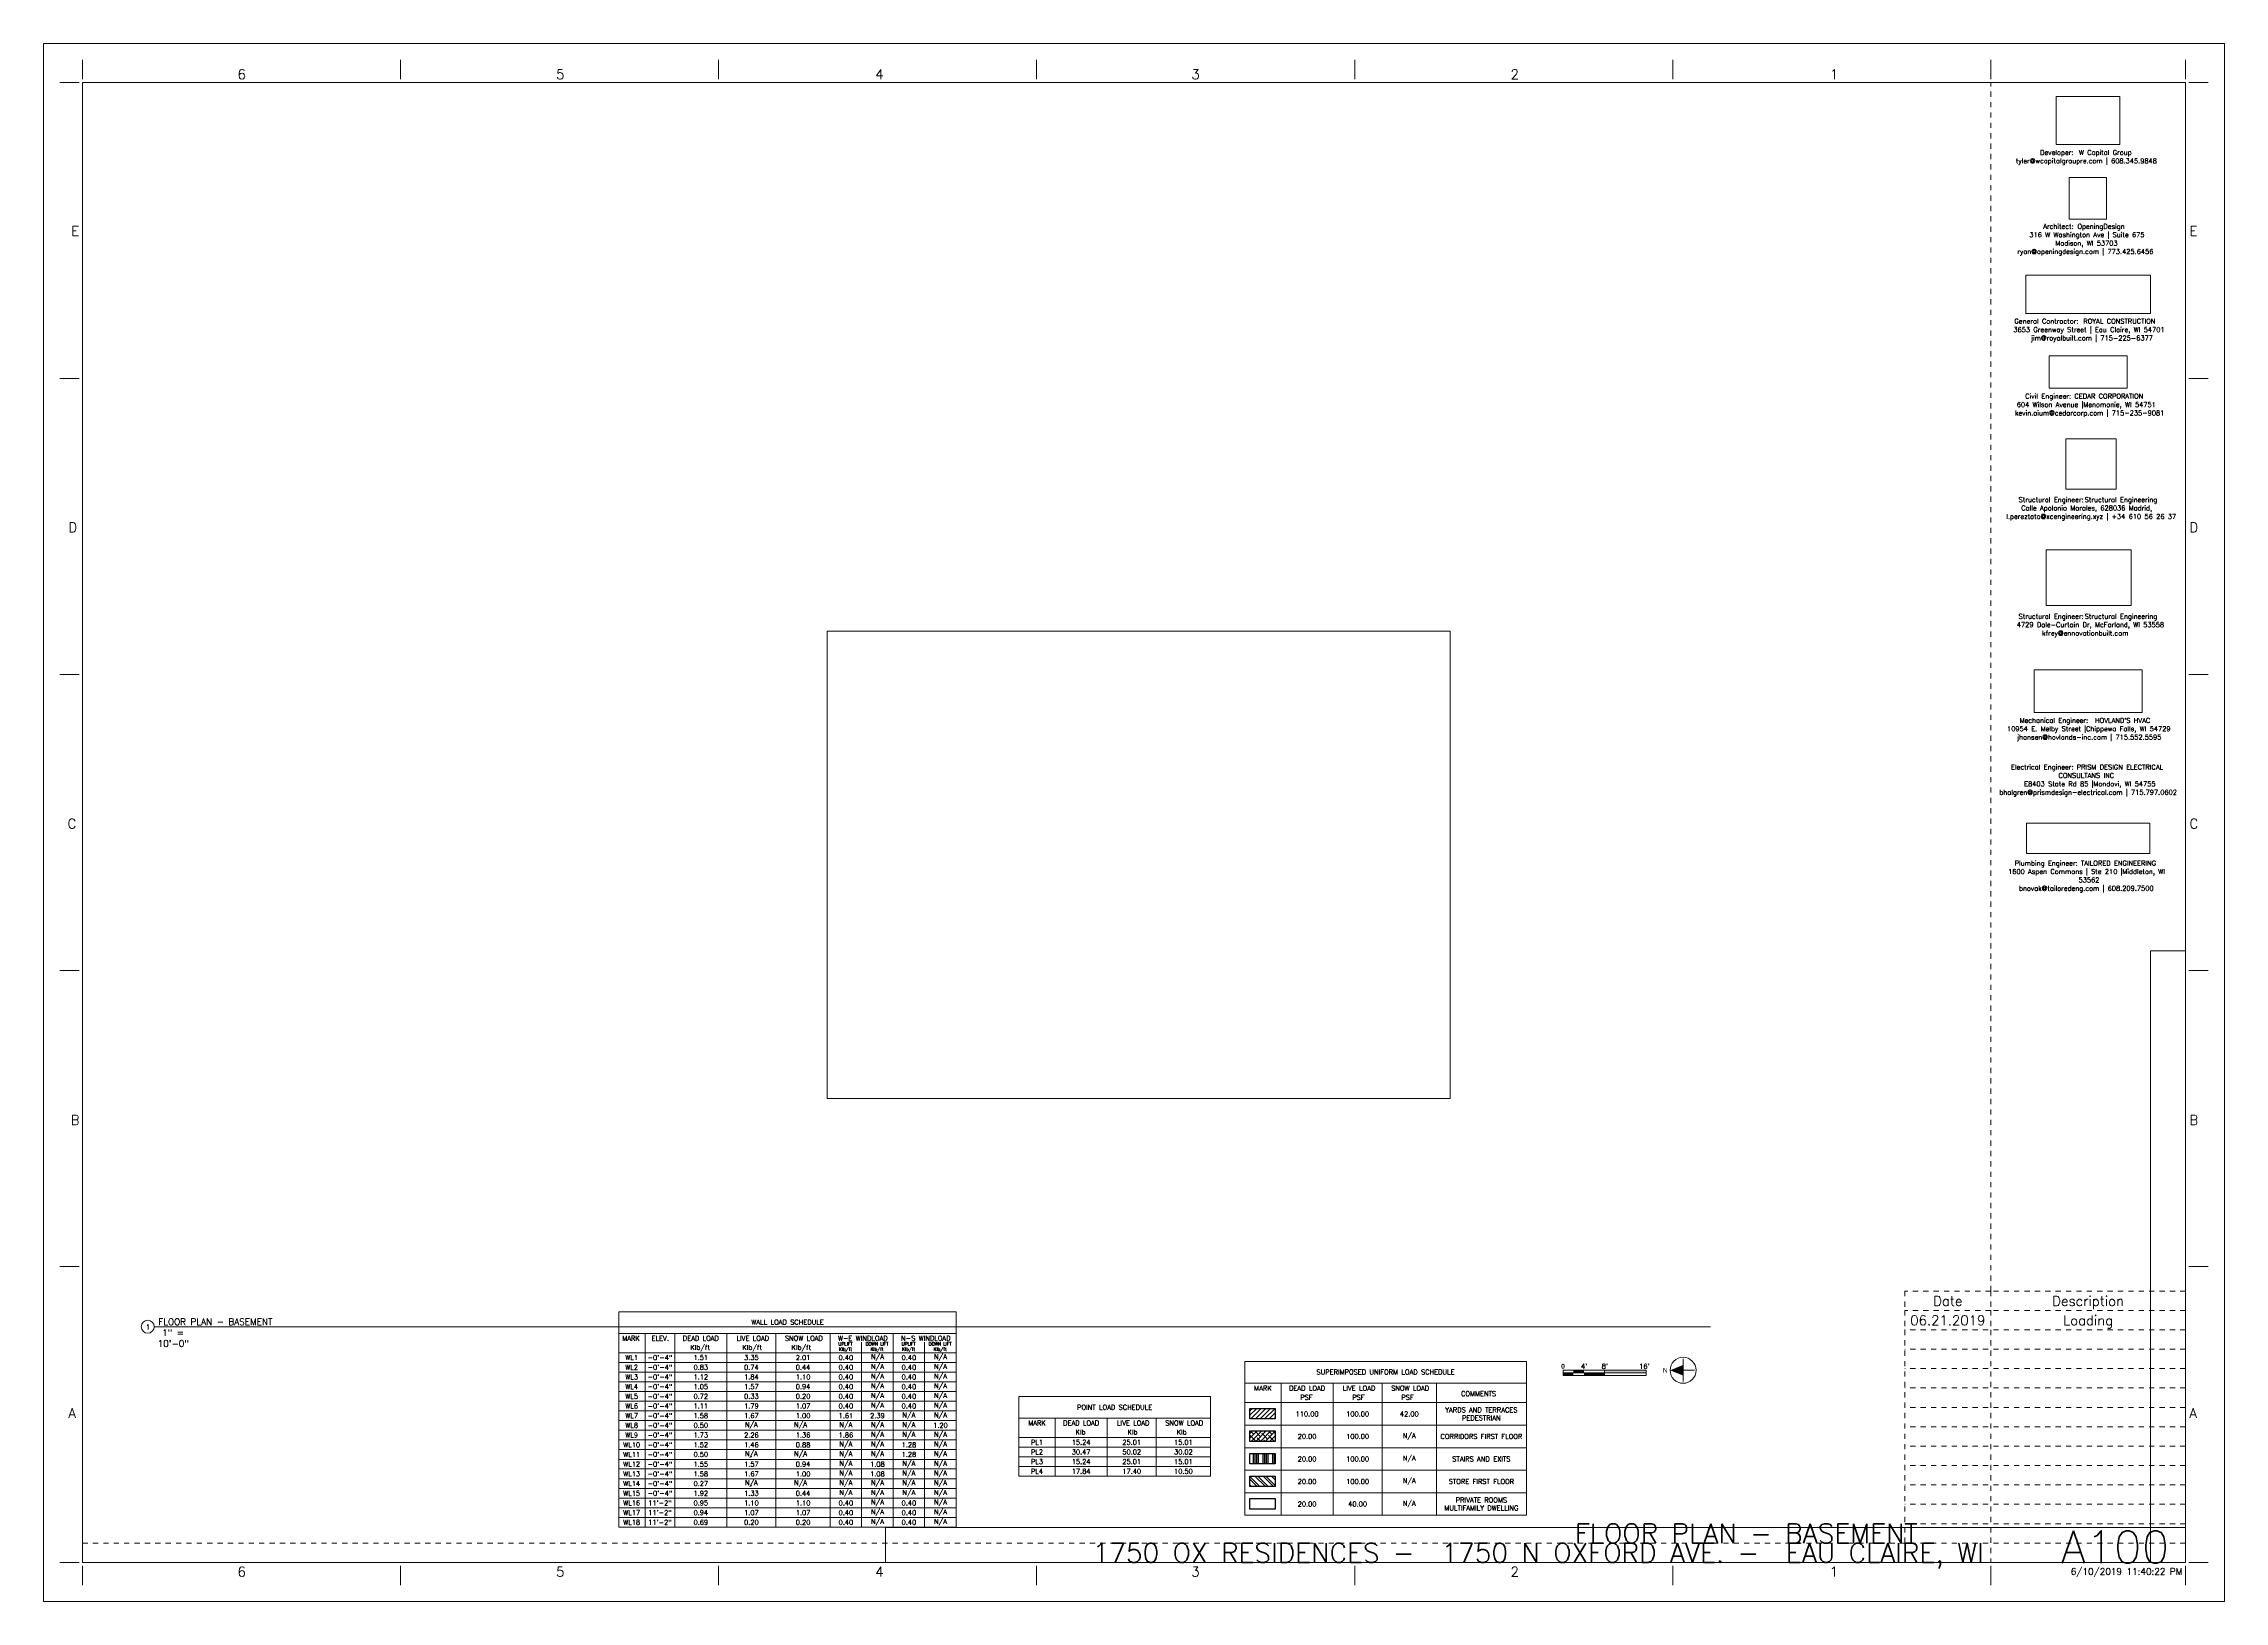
# Paper-space layout 'Layout1' of a CAD drawing. Header units: inches. Extents: x 0 to 42, y 0 to 30.
import ezdxf

# ---------------------------------------------------------------- set-up
doc = ezdxf.new("R2010")
doc.units = ezdxf.units.IN
doc.header["$MEASUREMENT"] = 0
doc.linetypes.add('Dot 1_32_', pattern=[0.03125, 0, -0.03125])
for name, color, linetype, lineweight in [('A-ANNO-NOTE', 131, 'Continuous', 9), ('A-DETL', 90, 'Continuous', 9), ('G-ANNO-SCHD', 231, 'Continuous', 9), ('G-ANNO-TTLB', 6, 'Continuous', 9), ('G-ANNO-TTLB-MEDM', 33, 'Continuous', 20)]:
    doc.layers.add(name, color=color, linetype=linetype, lineweight=lineweight)
doc.layers.add('G-ANNO-NPLT', color=191, linetype='Continuous', plot=False)
doc.layers.add('LOAD_HATCH', color=8, linetype='Continuous')
doc.styles.add('Arial_1', font='arial.ttf', dxfattribs={"height": 0.09375})
doc.styles.add('Century Gothic_1', font='simplex.shx', dxfattribs={"height": 0.1875})
doc.styles.add('Century Gothic_2', font='simplex.shx', dxfattribs={"height": 0.09375})
doc.styles.add('Century Gothic_3', font='simplex.shx', dxfattribs={"height": 0.125})
doc.styles.add('Century Gothic_4', font='simplex.shx', dxfattribs={"height": 0.625})
doc.styles.add('Century Gothic_5', font='simplex.shx', dxfattribs={"height": 0.375})
doc.styles.add('Century Gothic_B_1', font='simplex.shx', dxfattribs={"height": 0.09375})
picture_1 = doc.add_image_def('image1.jpg', size_in_pixel=(785, 514))
picture_2 = doc.add_image_def('image2.png', size_in_pixel=(300, 300))
picture_3 = doc.add_image_def('image3.jpg', size_in_pixel=(336, 83))
picture_4 = doc.add_image_def('image4.jpg', size_in_pixel=(278, 110))
picture_5 = doc.add_image_def('image5.jpg', size_in_pixel=(302, 126))
picture_6 = doc.add_image_def('image6.jpg', size_in_pixel=(261, 80))
picture_7 = doc.add_image_def('image7.jpg', size_in_pixel=(344, 261))
picture_8 = doc.add_image_def('image8.jpg', size_in_pixel=(547, 610))
picture_9 = doc.add_image_def('image9.jpg', size_in_pixel=(95, 1663))
picture_10 = doc.add_image_def('image10.jpg', size_in_pixel=(3536, 95))

# ---------------------------------------------------------------- blocks, each defined once
blk = doc.blocks.new('OD Title Block - 30x42 - CDs - one-598439-FLOOR PLAN - BASEMENT')
at = {"layer": 'G-ANNO-TTLB'}
for p, q in [((-0.01, 30.014), (41.99, 30.014)), ((-0.01, 0.014), (-0.01, 30.014)), ((41.99, 0.014), (41.99, 30.014)), ((-0.01, 0.014), (41.99, 0.014))]:
    blk.add_line(p, q, dxfattribs=at)
at = {"layer": 'G-ANNO-TTLB', "linetype": 'Dot 1_32_', "lineweight": 13}
for p, q in [((37.49, 5.989), (37.49, 29.264)), ((0.74, 1.137), (35.905, 1.137))]:
    blk.add_line(p, q, dxfattribs=at)
at = {"layer": 'G-ANNO-TTLB-MEDM'}
for p, q in [((0.74, 29.326), (0.74, 29.701)), ((6.865, 29.326), (6.865, 29.701)), ((12.99, 29.326), (12.99, 29.701)), ((19.115, 29.326), (19.115, 29.701)), ((25.24, 29.326), (25.24, 29.701)), ((31.365, 29.326), (31.365, 29.701)), ((37.49, 29.326), (37.49, 29.701)), ((41.24, 29.326), (41.24, 29.701)), ((0.677, 29.264), (0.302, 29.264)), ((0.74, 29.264), (41.24, 29.264)), ((0.74, 29.264), (0.74, 0.764)), ((41.24, 29.264), (41.24, 0.764)), ((41.302, 29.264), (41.677, 29.264)), ((0.677, 23.564), (0.302, 23.564)), ((41.302, 23.564), (41.677, 23.564)), ((0.677, 17.864), (0.302, 17.864)), ((41.302, 17.864), (41.677, 17.864)), ((0.677, 12.164), (0.302, 12.164)), ((41.302, 12.164), (41.677, 12.164)), ((0.677, 6.464), (0.302, 6.464)), ((41.302, 6.464), (41.677, 6.464)), ((0.677, 0.764), (0.302, 0.764)), ((0.74, 0.764), (41.24, 0.764)), ((0.74, 0.701), (0.74, 0.326)), ((6.865, 0.701), (6.865, 0.326)), ((12.99, 0.701), (12.99, 0.326)), ((19.115, 0.701), (19.115, 0.326)), ((25.24, 0.701), (25.24, 0.326)), ((31.365, 0.701), (31.365, 0.326)), ((37.49, 0.701), (37.49, 0.326)), ((41.24, 0.701), (41.24, 0.326)), ((41.302, 0.764), (41.677, 0.764))]:
    blk.add_line(p, q, dxfattribs=at)
at = {"layer": 'G-ANNO-TTLB', "attachment_point": 1}
for s, insert, char_height, width, style in [('6', (3.725, 29.517), 0.188, 0.17675, 'Century Gothic_1'), ('5', (9.858, 29.517), 0.188, 0.17675, 'Century Gothic_1'), ('4', (16.007, 29.517), 0.188, 0.17675, 'Century Gothic_1'), ('3', (22.094, 29.517), 0.188, 0.17675, 'Century Gothic_1'), ('2', (28.242, 29.517), 0.188, 0.17675, 'Century Gothic_1'), ('1', (34.391, 29.517), 0.188, 0.17675, 'Century Gothic_1'), ('tyler@wcapitalgroupre.com | 608.345.9848', (37.974, 27.802), 0.09375, 3.36141, 'Century Gothic_2'), ('Developer: ', (38.44, 27.964), 0.09375, 0.90584, 'Century Gothic_B_1'), ('W Capital Group', (39.188, 27.964), 0.09375, 1.32878, 'Century Gothic_2'), ('E', (0.523, 26.497), 0.188, 0.17044, 'Century Gothic_1'), ('Architect: ', (38.499, 26.54), 0.09375, 0.80169, 'Century Gothic_B_1'), ('OpeningDesign', (39.16, 26.54), 0.09375, 1.212, 'Century Gothic_2'), ('E', (41.317, 26.497), 0.188, 0.17044, 'Century Gothic_1'), ('ryan@openingdesign.com | 773.425.6456', (38.002, 26.056), 0.09375, 3.21937, 'Century Gothic_2'), ('316 W Washington Ave | Suite 675', (38.233, 26.379), 0.09375, 2.65756, 'Century Gothic_2'), ('Madison, WI 53703', (38.733, 26.217), 0.09375, 1.44556, 'Century Gothic_2'), ('3653 Greenway Street | Eau Claire, WI 54701', (37.925, 24.552), 0.09375, 3.4845, 'Century Gothic_2'), ('General Contractor: ', (37.946, 24.714), 0.09375, 1.60969, 'Century Gothic_B_1'), ('jim@royalbuilt.com | 715-225-6377', (38.263, 24.391), 0.09375, 2.66387, 'Century Gothic_2'), ('ROYAL CONSTRUCTION', (39.274, 24.714), 0.09375, 1.82116, 'Century Gothic_2'), ('604 Wilson Avenue |Menomonie, WI 54751', (37.99, 23.109), 0.09375, 3.32669, 'Century Gothic_2'), ('Civil Engineer: ', (38.154, 23.271), 0.09375, 1.14888, 'Century Gothic_B_1'), ('CEDAR CORPORATION', (39.102, 23.271), 0.09375, 1.78012, 'Century Gothic_2'), ('kevin.oium@cedarcorp.com | 715-235-9081', (37.956, 22.948), 0.09375, 3.40559, 'Century Gothic_2'), ('Structural Engineer: ', (38.026, 21.277), 0.09375, 1.54341, 'Century Gothic_B_1'), ('Calle Apolonio Morales, 628036 Madrid, ', (38.078, 21.116), 0.09375, 3.15309, 'Century Gothic_2'), ('Structural Engineering', (39.3, 21.277), 0.09375, 1.69175, 'Century Gothic_2'), ('D', (0.468, 20.791), 0.188, 0.23672, 'Century Gothic_1'), ('l.pereztato@xcengineering.xyz | +34 610 56 26 37', (37.787, 20.954), 0.09375, 3.81591, 'Century Gothic_2'), ('D', (41.317, 20.791), 0.188, 0.23672, 'Century Gothic_1'), ('Structural Engineer: ', (38.026, 19.03), 0.09375, 1.54341, 'Century Gothic_B_1'), ('Structural Engineering', (39.3, 19.03), 0.09375, 1.69175, 'Century Gothic_2'), ('4729 Dale-Curtain Dr, McFarland, WI 53558', (37.992, 18.869), 0.09375, 3.32037, 'Century Gothic_2'), ('kfrey@ennovationbuilt.com', (38.479, 18.707), 0.09375, 2.13994, 'Century Gothic_2'), ('10954 E. Melby Street |Chippewa Falls, WI 54729', (37.803, 16.865), 0.09375, 3.77487, 'Century Gothic_2'), ('Mechanical Engineer: ', (38.045, 17.026), 0.09375, 1.76119, 'Century Gothic_B_1'), ("HOVLAND'S HVAC", (39.498, 17.026), 0.09375, 1.42663, 'Century Gothic_2'), ('jhansen@hovlands-inc.com | 715.552.5595', (37.996, 16.704), 0.09375, 3.31091, 'Century Gothic_2'), ('Electrical Engineer: ', (37.88, 16.127), 0.09375, 1.53394, 'Century Gothic_B_1'), ('CONSULTANS INC', (38.794, 15.965), 0.09375, 1.37613, 'Century Gothic_2'), ('PRISM DESIGN ELECTRICAL ', (39.146, 16.127), 0.09375, 2.09891, 'Century Gothic_2'), ('bhalgren@prismdesign-electrical.com | 715.797.0602', (37.656, 15.642), 0.09375, 4.13469, 'Century Gothic_2'), ('E8403 State Rd 85 |Mondovi, WI 54755', (38.133, 15.804), 0.09375, 2.9795, 'Century Gothic_2'), ('C', (0.45, 15.084), 0.188, 0.25881, 'Century Gothic_1'), ('C', (41.317, 15.084), 0.188, 0.25881, 'Century Gothic_1'), ('Plumbing Engineer: ', (37.951, 14.277), 0.09375, 1.54656, 'Century Gothic_B_1'), ('1600 Aspen Commons | Ste 210 |Middleton, WI ', (37.823, 14.116), 0.09375, 3.77172, 'Century Gothic_2'), ('53562', (39.18, 13.954), 0.0937, 0.44188, 'Century Gothic_2'), ('TAILORED ENGINEERING', (39.227, 14.277), 0.09375, 1.87166, 'Century Gothic_2'), ('bnovak@tailoredeng.com | 608.209.7500', (38.034, 13.793), 0.09375, 3.21622, 'Century Gothic_2'), ('B', (0.512, 9.378), 0.188, 0.18306, 'Century Gothic_1'), ('B', (41.317, 9.378), 0.188, 0.18306, 'Century Gothic_1'), ('A', (0.468, 3.734), 0.188, 0.23672, 'Century Gothic_1'), ('A', (41.317, 3.734), 0.188, 0.23672, 'Century Gothic_1'), ('6', (3.724, 0.679), 0.188, 0.17675, 'Century Gothic_1'), ('5', (9.858, 0.679), 0.188, 0.17675, 'Century Gothic_1'), ('4', (16.007, 0.679), 0.188, 0.17675, 'Century Gothic_1'), ('3', (22.093, 0.679), 0.188, 0.17675, 'Century Gothic_1'), ('2', (28.242, 0.679), 0.188, 0.17675, 'Century Gothic_1'), ('1', (34.39, 0.679), 0.188, 0.17675, 'Century Gothic_1')]:
    blk.add_mtext(s, dxfattribs=dict(at, insert=insert, char_height=char_height, width=width, style=style))
at = {"layer": 'G-ANNO-TTLB'}
image = blk.add_image(picture_7, insert=(38.752, 28.068), size_in_units=(1.226, 0.93), dxfattribs=at)
image.dxf.flags = 7
image = blk.add_image(picture_8, insert=(38.999, 26.632), size_in_units=(0.719, 0.802), rotation=0, dxfattribs=at)
image.dxf.flags = 7
image = blk.add_image(picture_6, insert=(38.163, 24.818), size_in_units=(2.404, 0.737), dxfattribs=at)
image.dxf.flags = 7
image = blk.add_image(picture_5, insert=(38.612, 23.375), size_in_units=(1.506, 0.628), dxfattribs=at)
image.dxf.flags = 7
image = blk.add_image(picture_2, insert=(38.938, 21.431), size_in_units=(0.97, 0.97), dxfattribs=at)
image.dxf.flags = 7
image = blk.add_image(picture_1, insert=(38.558, 19.194), size_in_units=(1.638, 1.072), dxfattribs=at)
image.dxf.flags = 7
image = blk.add_image(picture_4, insert=(38.326, 17.131), size_in_units=(2.077, 0.822), dxfattribs=at)
image.dxf.flags = 7
image = blk.add_image(picture_3, insert=(38.179, 14.417), size_in_units=(2.372, 0.586), dxfattribs=at)
image.dxf.flags = 7
image = blk.add_image(picture_9, insert=(40.567, 0.764), size_in_units=(0.673, 11.775), dxfattribs=at)
image.dxf.flags = 7
image = blk.add_image(picture_10, insert=(16.203, 0.764), size_in_units=(25.037, 0.673), dxfattribs=at)
image.dxf.flags = 7
blk = doc.blocks.new('Viewport - All On-568496-FLOOR PLAN - BASEMENT')
at = {"layer": 'G-ANNO-TTLB'}
for start, end in [(360, 180), (180, 360)]:
    blk.add_arc((-0.125, 0), 0.125, start, end, dxfattribs=at)
blk = doc.blocks.new('Graphic Scale - 1in-10ft-530767-FLOOR PLAN - BASEMENT')
at = {"layer": 'A-ANNO-NOTE'}
for points in [[(-1.2, 0.049), (-1.2, 0), (-1.4, 0), (-1.4, 0.049)], [(0, 0.049), (0, 0), (-0.8, 0), (-0.8, 0.049)], [(-1.4, 0), (-1.4, -0.049), (-1.6, -0.049), (-1.6, 0)], [(-0.8, 0), (-0.8, -0.049), (-1.2, -0.049), (-1.2, 0)]]:
    blk.add_hatch(color=256, dxfattribs=at).paths.add_polyline_path(points, flags=0)
for p, q in [((-1.6, 0.049), (0, 0.049)), ((-1.6, -0.049), (-1.6, 0.049)), ((-0.8, 0.049), (-0.8, -0.049)), ((0, 0.049), (0, -0.049)), ((-1.6, 0), (0, 0)), ((-1.6, -0.049), (0, -0.049))]:
    blk.add_line(p, q, dxfattribs=at)
at = {"layer": 'A-ANNO-NOTE', "attachment_point": 1, "style": 'Century Gothic_B_1'}
for s, insert, char_height, width in [('\\fCentury Gothic|b1|i0|c0|p34|;0', (-1.638, 0.173), 0.09375, 0.09153), ("4'", (-1.255, 0.173), 0.0937, 0.12625), ("8'", (-0.857, 0.173), 0.0937, 0.12625), ("16'", (-0.135, 0.173), 0.0937, 0.21778)]:
    blk.add_mtext(s, dxfattribs=dict(at, insert=insert, char_height=char_height, width=width))
blk = doc.blocks.new('North Arrow - Left-530765-FLOOR PLAN - BASEMENT')
at = {"layer": 'A-ANNO-NOTE'}
blk.add_hatch(color=256, dxfattribs=at).paths.add_polyline_path([(-0.25, 0), (0, 0.101), (0, -0.101)], flags=0)
for p, q in [((-0.219, 0), (0.219, 0)), ((0, 0.219), (0, -0.219))]:
    blk.add_line(p, q, dxfattribs=at)
blk.add_circle((0, 0), 0.25, dxfattribs=at)
at = {"layer": 'A-ANNO-NOTE', "insert": (-0.39, 0.047), "char_height": 0.0937, "width": 0.09784, "attachment_point": 1, "style": 'Arial_1'}
blk.add_mtext('N', dxfattribs=at)

psp = doc.layouts.get("Layout1")

# ---------------------------------------------------------------- hatches: boundary and pattern name
at = {"layer": 'LOAD_HATCH'}
h = psp.add_hatch(dxfattribs=at)
h.set_pattern_fill('ANSI31', color=256, scale=0.5, style=0)
h.set_pattern_definition([(45, (8.666094, -0.26231), (-0.04419417, 0.04419417), [])])
h.paths.add_polyline_path([(23.222, 3.528), (23.222, 3.729), (23.71, 3.729), (23.71, 3.528)])
h = psp.add_hatch(dxfattribs=at)
h.set_pattern_fill('ANSI38', color=256, scale=0.5, style=0)
h.set_pattern_definition([(45, (8.666094, -0.26231), (-0.04419417, 0.04419417), []), (135, (8.666094, -0.26231), (-0.13258252, 0.04419417), [0.15625, -0.09375])])
h.paths.add_polyline_path([(23.222, 3.094), (23.222, 3.295), (23.71, 3.295), (23.71, 3.094)])
h = psp.add_hatch(dxfattribs=at)
h.set_pattern_fill('ANSI34', color=256, scale=0.25, angle=45, style=0)
h.set_pattern_definition([(90, (8.6661, -0.2623), (-0.1875, 1e-17), []), (90, (8.69734, -0.23106), (-0.1875, 1e-17), []), (90, (8.7286, -0.1998), (-0.1875, 1e-17), []), (90, (8.75984, -0.16856), (-0.1875, 1e-17), [])])
h.paths.add_polyline_path([(23.222, 2.66), (23.222, 2.861), (23.71, 2.861), (23.71, 2.66)])
h = psp.add_hatch(dxfattribs=at)
h.set_pattern_fill('ANSI32', color=256, scale=0.3, angle=90, style=0)
h.set_pattern_definition([(135, (8.6661, -0.26231), (-0.0795495, -0.0795495), []), (135, (8.6661, -0.20928), (-0.0795495, -0.0795495), [])])
h.paths.add_polyline_path([(23.222, 2.226), (23.222, 2.427), (23.71, 2.427), (23.71, 2.226)])

# ---------------------------------------------------------------- linework, layer by layer
at = {"layer": 'A-DETL', "linetype": 'Dot 1_32_', "lineweight": 13}
for p, q in [((37.49, 5.989), (35.837, 5.989)), ((35.837, 5.989), (35.837, 5.616)), ((41.24, 5.989), (37.49, 5.989)), ((37.49, 5.989), (37.49, 5.616)), ((41.24, 5.989), (41.24, 5.616)), ((37.49, 5.616), (35.837, 5.616)), ((35.837, 5.616), (35.837, 5.242)), ((41.24, 5.616), (37.49, 5.616)), ((37.49, 5.616), (37.49, 5.242)), ((41.24, 5.616), (41.24, 5.242)), ((41.24, 5.242), (35.837, 5.242)), ((35.837, 5.242), (35.837, 0.764)), ((37.49, 5.242), (37.49, 0.764)), ((41.24, 4.869), (35.837, 4.869)), ((41.24, 4.496), (35.837, 4.496)), ((41.24, 4.123), (35.837, 4.123)), ((41.24, 3.749), (35.837, 3.749)), ((41.24, 3.376), (35.837, 3.376)), ((41.24, 3.003), (35.837, 3.003)), ((41.24, 2.63), (35.837, 2.63)), ((41.24, 2.256), (35.837, 2.256)), ((41.24, 1.883), (35.837, 1.883)), ((41.24, 1.51), (35.837, 1.51)), ((41.24, 1.137), (35.837, 1.137))]:
    psp.add_line(p, q, dxfattribs=at)
at = {"layer": 'A-DETL'}
for p, q in [((11.07, 5.592), (11.07, 5.175)), ((17.565, 5.592), (11.07, 5.592)), ((17.565, 5.175), (17.565, 5.592)), ((11.07, 5.175), (11.07, 4.802)), ((11.07, 5.175), (17.565, 5.175)), ((11.573, 5.175), (11.573, 4.802)), ((12.146, 5.175), (12.146, 4.802)), ((13.147, 5.175), (13.147, 4.802)), ((14.094, 5.175), (14.094, 4.802)), ((15.137, 5.175), (15.137, 4.802)), ((16.351, 5.175), (16.351, 4.802)), ((17.565, 5.175), (17.565, 4.802)), ((12.146, 4.802), (11.07, 4.802)), ((11.07, 4.802), (11.07, 4.616)), ((11.573, 4.802), (11.573, 4.616)), ((13.147, 4.802), (12.146, 4.802)), ((12.146, 4.802), (12.146, 4.616)), ((14.094, 4.802), (13.147, 4.802)), ((13.147, 4.802), (13.147, 4.616)), ((15.137, 4.802), (14.094, 4.802)), ((14.094, 4.802), (14.094, 4.616)), ((15.137, 4.802), (15.137, 4.616)), ((16.351, 4.802), (15.137, 4.802)), ((15.744, 5.003), (15.744, 4.802)), ((15.744, 4.802), (15.744, 4.616)), ((16.351, 4.802), (16.351, 4.616)), ((17.565, 4.802), (16.351, 4.802)), ((16.958, 5.003), (16.958, 4.802)), ((16.958, 4.802), (16.958, 4.616)), ((17.565, 4.802), (17.565, 4.616)), ((23.122, 4.631), (23.122, 4.214)), ((28.546, 4.631), (23.122, 4.631)), ((28.546, 4.631), (28.546, 3.868)), ((12.146, 4.616), (11.07, 4.616)), ((11.07, 4.616), (11.07, 4.429)), ((12.146, 4.429), (11.07, 4.429)), ((11.07, 4.429), (11.07, 4.242)), ((12.146, 4.242), (11.07, 4.242)), ((11.07, 4.242), (11.07, 4.056)), ((11.573, 4.616), (11.573, 4.429)), ((11.573, 4.429), (11.573, 4.242)), ((11.573, 4.242), (11.573, 4.056)), ((13.147, 4.616), (12.146, 4.616)), ((12.146, 4.616), (12.146, 4.429)), ((13.147, 4.429), (12.146, 4.429)), ((12.146, 4.429), (12.146, 4.242)), ((13.147, 4.242), (12.146, 4.242)), ((12.146, 4.242), (12.146, 4.056)), ((14.094, 4.616), (13.147, 4.616)), ((13.147, 4.616), (13.147, 4.429)), ((14.094, 4.429), (13.147, 4.429)), ((13.147, 4.429), (13.147, 4.242)), ((14.094, 4.242), (13.147, 4.242)), ((13.147, 4.242), (13.147, 4.056)), ((15.137, 4.616), (14.094, 4.616)), ((14.094, 4.616), (14.094, 4.429)), ((15.137, 4.429), (14.094, 4.429)), ((14.094, 4.429), (14.094, 4.242)), ((15.137, 4.242), (14.094, 4.242)), ((14.094, 4.242), (14.094, 4.056)), ((15.137, 4.616), (15.137, 4.429)), ((16.351, 4.616), (15.137, 4.616)), ((15.137, 4.429), (15.137, 4.242)), ((16.351, 4.429), (15.137, 4.429)), ((15.137, 4.242), (15.137, 4.056)), ((16.351, 4.242), (15.137, 4.242)), ((15.744, 4.616), (15.744, 4.429)), ((15.744, 4.429), (15.744, 4.242)), ((15.744, 4.242), (15.744, 4.056)), ((16.351, 4.616), (16.351, 4.429)), ((17.565, 4.616), (16.351, 4.616)), ((16.351, 4.429), (16.351, 4.242)), ((17.565, 4.429), (16.351, 4.429)), ((16.351, 4.242), (16.351, 4.056)), ((17.565, 4.242), (16.351, 4.242)), ((16.958, 4.616), (16.958, 4.429)), ((16.958, 4.429), (16.958, 4.242)), ((16.958, 4.242), (16.958, 4.056)), ((17.565, 4.616), (17.565, 4.429)), ((17.565, 4.429), (17.565, 4.242)), ((17.565, 4.242), (17.565, 4.056)), ((23.122, 4.214), (23.122, 3.841)), ((28.546, 4.214), (23.122, 4.214)), ((23.822, 4.214), (23.822, 3.841)), ((24.824, 4.214), (24.824, 3.841)), ((25.77, 4.214), (25.77, 3.841)), ((26.813, 4.214), (26.813, 3.841)), ((12.146, 4.056), (11.07, 4.056)), ((11.07, 4.056), (11.07, 3.869)), ((12.146, 3.869), (11.07, 3.869)), ((11.07, 3.869), (11.07, 3.682)), ((11.573, 4.056), (11.573, 3.869)), ((11.573, 3.869), (11.573, 3.682)), ((13.147, 4.056), (12.146, 4.056)), ((12.146, 4.056), (12.146, 3.869)), ((13.147, 3.869), (12.146, 3.869)), ((12.146, 3.869), (12.146, 3.682)), ((14.094, 4.056), (13.147, 4.056)), ((13.147, 4.056), (13.147, 3.869)), ((14.094, 3.869), (13.147, 3.869)), ((13.147, 3.869), (13.147, 3.682)), ((15.137, 4.056), (14.094, 4.056)), ((14.094, 4.056), (14.094, 3.869)), ((15.137, 3.869), (14.094, 3.869)), ((14.094, 3.869), (14.094, 3.682)), ((15.137, 4.056), (15.137, 3.869)), ((16.351, 4.056), (15.137, 4.056)), ((15.137, 3.869), (15.137, 3.682)), ((16.351, 3.869), (15.137, 3.869)), ((15.744, 4.056), (15.744, 3.869)), ((15.744, 3.869), (15.744, 3.682)), ((16.351, 4.056), (16.351, 3.869)), ((17.565, 4.056), (16.351, 4.056)), ((16.351, 3.869), (16.351, 3.682)), ((17.565, 3.869), (16.351, 3.869)), ((16.958, 4.056), (16.958, 3.869)), ((16.958, 3.869), (16.958, 3.682)), ((17.565, 4.056), (17.565, 3.869)), ((17.565, 3.869), (17.565, 3.682)), ((18.771, 3.961), (18.771, 3.545)), ((22.463, 3.961), (18.771, 3.961)), ((22.463, 3.545), (22.463, 3.961)), ((23.822, 3.841), (23.122, 3.841)), ((23.122, 3.841), (23.122, 3.407)), ((24.824, 3.841), (23.822, 3.841)), ((23.822, 3.841), (23.822, 3.407)), ((25.77, 3.841), (24.824, 3.841)), ((24.824, 3.841), (24.824, 3.407)), ((26.813, 3.841), (25.77, 3.841)), ((25.77, 3.841), (25.77, 3.407)), ((26.813, 3.841), (26.813, 3.407)), ((27.857, 3.841), (26.813, 3.841)), ((28.546, 3.841), (27.857, 3.841)), ((28.546, 3.868), (28.546, 3.407)), ((12.146, 3.682), (11.07, 3.682)), ((11.07, 3.682), (11.07, 3.496)), ((12.146, 3.496), (11.07, 3.496)), ((11.07, 3.496), (11.07, 3.309)), ((11.573, 3.682), (11.573, 3.496)), ((11.573, 3.496), (11.573, 3.309)), ((13.147, 3.682), (12.146, 3.682)), ((12.146, 3.682), (12.146, 3.496)), ((13.147, 3.496), (12.146, 3.496)), ((12.146, 3.496), (12.146, 3.309)), ((14.094, 3.682), (13.147, 3.682)), ((13.147, 3.682), (13.147, 3.496)), ((14.094, 3.496), (13.147, 3.496)), ((13.147, 3.496), (13.147, 3.309)), ((15.137, 3.682), (14.094, 3.682)), ((14.094, 3.682), (14.094, 3.496)), ((15.137, 3.496), (14.094, 3.496)), ((14.094, 3.496), (14.094, 3.309)), ((15.137, 3.682), (15.137, 3.496)), ((16.351, 3.682), (15.137, 3.682)), ((15.137, 3.496), (15.137, 3.309)), ((16.351, 3.496), (15.137, 3.496)), ((15.744, 3.682), (15.744, 3.496)), ((15.744, 3.496), (15.744, 3.309)), ((16.351, 3.682), (16.351, 3.496)), ((17.565, 3.682), (16.351, 3.682)), ((16.351, 3.496), (16.351, 3.309)), ((17.565, 3.496), (16.351, 3.496)), ((16.958, 3.682), (16.958, 3.496)), ((16.958, 3.496), (16.958, 3.309)), ((17.565, 3.682), (17.565, 3.496)), ((17.565, 3.496), (17.565, 3.309)), ((18.771, 3.545), (18.771, 3.171)), ((18.771, 3.545), (22.463, 3.545)), ((19.471, 3.545), (19.471, 3.171)), ((20.473, 3.545), (20.473, 3.171)), ((21.419, 3.545), (21.419, 3.171)), ((22.463, 3.545), (22.463, 3.171)), ((23.822, 3.407), (23.122, 3.407)), ((23.122, 3.407), (23.122, 2.973)), ((24.824, 3.407), (23.822, 3.407)), ((23.822, 3.407), (23.822, 2.973)), ((25.77, 3.407), (24.824, 3.407)), ((24.824, 3.407), (24.824, 2.973)), ((26.813, 3.407), (25.77, 3.407)), ((25.77, 3.407), (25.77, 2.973)), ((27.857, 3.407), (26.813, 3.407)), ((26.813, 3.407), (26.813, 2.973)), ((28.546, 3.407), (27.857, 3.407)), ((28.546, 3.434), (28.546, 2.973)), ((12.146, 3.309), (11.07, 3.309)), ((11.07, 3.309), (11.07, 3.123)), ((12.146, 3.123), (11.07, 3.123)), ((11.07, 3.123), (11.07, 2.936)), ((11.573, 3.309), (11.573, 3.123)), ((11.573, 3.123), (11.573, 2.936)), ((13.147, 3.309), (12.146, 3.309)), ((12.146, 3.309), (12.146, 3.123)), ((13.147, 3.123), (12.146, 3.123)), ((12.146, 3.123), (12.146, 2.936)), ((14.094, 3.309), (13.147, 3.309)), ((13.147, 3.309), (13.147, 3.123)), ((14.094, 3.123), (13.147, 3.123)), ((13.147, 3.123), (13.147, 2.936)), ((15.137, 3.309), (14.094, 3.309)), ((14.094, 3.309), (14.094, 3.123)), ((15.137, 3.123), (14.094, 3.123)), ((14.094, 3.123), (14.094, 2.936)), ((15.137, 3.309), (15.137, 3.123)), ((16.351, 3.309), (15.137, 3.309)), ((15.137, 3.123), (15.137, 2.936)), ((16.351, 3.123), (15.137, 3.123)), ((15.744, 3.309), (15.744, 3.123)), ((15.744, 3.123), (15.744, 2.936)), ((16.351, 3.309), (16.351, 3.123)), ((17.565, 3.309), (16.351, 3.309)), ((16.351, 3.123), (16.351, 2.936)), ((17.565, 3.123), (16.351, 3.123)), ((16.958, 3.309), (16.958, 3.123)), ((16.958, 3.123), (16.958, 2.936)), ((17.565, 3.309), (17.565, 3.123)), ((17.565, 3.123), (17.565, 2.936)), ((19.471, 3.171), (18.771, 3.171)), ((18.771, 3.171), (18.771, 2.985)), ((19.471, 2.985), (18.771, 2.985)), ((18.771, 2.985), (18.771, 2.798)), ((20.473, 3.171), (19.471, 3.171)), ((19.471, 3.171), (19.471, 2.985)), ((20.473, 2.985), (19.471, 2.985)), ((19.471, 2.985), (19.471, 2.798)), ((21.419, 3.171), (20.473, 3.171)), ((20.473, 3.171), (20.473, 2.985)), ((21.419, 2.985), (20.473, 2.985)), ((20.473, 2.985), (20.473, 2.798)), ((22.463, 3.171), (21.419, 3.171)), ((21.419, 3.171), (21.419, 2.985)), ((22.463, 2.985), (21.419, 2.985)), ((21.419, 2.985), (21.419, 2.798)), ((22.463, 3.171), (22.463, 2.985)), ((22.463, 2.985), (22.463, 2.798)), ((23.822, 2.973), (23.122, 2.973)), ((23.122, 2.973), (23.122, 2.539)), ((24.824, 2.973), (23.822, 2.973)), ((23.822, 2.973), (23.822, 2.539)), ((25.77, 2.973), (24.824, 2.973)), ((24.824, 2.973), (24.824, 2.539)), ((26.813, 2.973), (25.77, 2.973)), ((25.77, 2.973), (25.77, 2.539)), ((27.857, 2.973), (26.813, 2.973)), ((26.813, 2.973), (26.813, 2.539)), ((28.546, 2.973), (27.857, 2.973)), ((28.546, 3), (28.546, 2.539)), ((12.146, 2.936), (11.07, 2.936)), ((11.07, 2.936), (11.07, 2.749)), ((12.146, 2.749), (11.07, 2.749)), ((11.07, 2.749), (11.07, 2.563)), ((12.146, 2.563), (11.07, 2.563)), ((11.07, 2.563), (11.07, 2.376)), ((11.573, 2.936), (11.573, 2.749)), ((11.573, 2.749), (11.573, 2.563)), ((11.573, 2.563), (11.573, 2.376)), ((13.147, 2.936), (12.146, 2.936)), ((12.146, 2.936), (12.146, 2.749)), ((13.147, 2.749), (12.146, 2.749)), ((12.146, 2.749), (12.146, 2.563)), ((13.147, 2.563), (12.146, 2.563)), ((12.146, 2.563), (12.146, 2.376)), ((14.094, 2.936), (13.147, 2.936)), ((13.147, 2.936), (13.147, 2.749)), ((14.094, 2.749), (13.147, 2.749)), ((13.147, 2.749), (13.147, 2.563)), ((14.094, 2.563), (13.147, 2.563)), ((13.147, 2.563), (13.147, 2.376)), ((15.137, 2.936), (14.094, 2.936)), ((14.094, 2.936), (14.094, 2.749)), ((15.137, 2.749), (14.094, 2.749)), ((14.094, 2.749), (14.094, 2.563)), ((15.137, 2.563), (14.094, 2.563)), ((14.094, 2.563), (14.094, 2.376)), ((15.137, 2.936), (15.137, 2.749)), ((16.351, 2.936), (15.137, 2.936)), ((15.137, 2.749), (15.137, 2.563)), ((16.351, 2.749), (15.137, 2.749)), ((15.137, 2.563), (15.137, 2.376)), ((16.351, 2.563), (15.137, 2.563)), ((15.744, 2.936), (15.744, 2.749)), ((15.744, 2.749), (15.744, 2.563)), ((15.744, 2.563), (15.744, 2.376)), ((16.351, 2.936), (16.351, 2.749)), ((17.565, 2.936), (16.351, 2.936)), ((16.351, 2.749), (16.351, 2.563)), ((17.565, 2.749), (16.351, 2.749)), ((16.351, 2.563), (16.351, 2.376)), ((17.565, 2.563), (16.351, 2.563)), ((16.958, 2.936), (16.958, 2.749)), ((16.958, 2.749), (16.958, 2.563)), ((16.958, 2.563), (16.958, 2.376)), ((17.565, 2.936), (17.565, 2.749)), ((17.565, 2.749), (17.565, 2.563)), ((17.565, 2.563), (17.565, 2.376)), ((19.471, 2.798), (18.771, 2.798)), ((18.771, 2.798), (18.771, 2.612)), ((19.471, 2.612), (18.771, 2.612)), ((18.771, 2.612), (18.771, 2.425)), ((20.473, 2.798), (19.471, 2.798)), ((19.471, 2.798), (19.471, 2.612)), ((20.473, 2.612), (19.471, 2.612)), ((19.471, 2.612), (19.471, 2.425)), ((21.419, 2.798), (20.473, 2.798)), ((20.473, 2.798), (20.473, 2.612)), ((21.419, 2.612), (20.473, 2.612)), ((20.473, 2.612), (20.473, 2.425)), ((22.463, 2.798), (21.419, 2.798)), ((21.419, 2.798), (21.419, 2.612)), ((22.463, 2.612), (21.419, 2.612)), ((21.419, 2.612), (21.419, 2.425)), ((22.463, 2.798), (22.463, 2.612)), ((22.463, 2.612), (22.463, 2.425)), ((23.822, 2.539), (23.122, 2.539)), ((23.122, 2.539), (23.122, 2.105)), ((24.824, 2.539), (23.822, 2.539)), ((23.822, 2.539), (23.822, 2.105)), ((25.77, 2.539), (24.824, 2.539)), ((24.824, 2.539), (24.824, 2.105)), ((26.813, 2.539), (25.77, 2.539)), ((25.77, 2.539), (25.77, 2.105)), ((27.857, 2.539), (26.813, 2.539)), ((26.813, 2.539), (26.813, 2.105)), ((28.546, 2.539), (27.857, 2.539)), ((28.546, 2.567), (28.546, 2.105)), ((12.146, 2.376), (11.07, 2.376)), ((11.07, 2.376), (11.07, 2.19)), ((12.146, 2.19), (11.07, 2.19)), ((11.07, 2.19), (11.07, 2.003)), ((11.573, 2.376), (11.573, 2.19)), ((11.573, 2.19), (11.573, 2.003)), ((13.147, 2.376), (12.146, 2.376)), ((12.146, 2.376), (12.146, 2.19)), ((13.147, 2.19), (12.146, 2.19)), ((12.146, 2.19), (12.146, 2.003)), ((14.094, 2.376), (13.147, 2.376)), ((13.147, 2.376), (13.147, 2.19)), ((14.094, 2.19), (13.147, 2.19)), ((13.147, 2.19), (13.147, 2.003)), ((15.137, 2.376), (14.094, 2.376)), ((14.094, 2.376), (14.094, 2.19)), ((15.137, 2.19), (14.094, 2.19)), ((14.094, 2.19), (14.094, 2.003)), ((15.137, 2.376), (15.137, 2.19)), ((16.351, 2.376), (15.137, 2.376)), ((15.137, 2.19), (15.137, 2.003)), ((16.351, 2.19), (15.137, 2.19)), ((15.744, 2.376), (15.744, 2.19)), ((15.744, 2.19), (15.744, 2.003)), ((16.351, 2.376), (16.351, 2.19)), ((17.565, 2.376), (16.351, 2.376)), ((16.351, 2.19), (16.351, 2.003)), ((17.565, 2.19), (16.351, 2.19)), ((16.958, 2.376), (16.958, 2.19)), ((16.958, 2.19), (16.958, 2.003)), ((17.565, 2.376), (17.565, 2.19)), ((17.565, 2.19), (17.565, 2.003)), ((19.471, 2.425), (18.771, 2.425)), ((20.473, 2.425), (19.471, 2.425)), ((21.419, 2.425), (20.473, 2.425)), ((22.463, 2.425), (21.419, 2.425)), ((23.822, 2.105), (23.122, 2.105)), ((23.122, 2.105), (23.122, 1.671)), ((24.824, 2.105), (23.822, 2.105)), ((23.822, 2.105), (23.822, 1.671)), ((25.77, 2.105), (24.824, 2.105)), ((24.824, 2.105), (24.824, 1.671)), ((26.813, 2.105), (25.77, 2.105)), ((25.77, 2.105), (25.77, 1.671)), ((27.857, 2.105), (26.813, 2.105)), ((26.813, 2.105), (26.813, 1.671)), ((28.546, 2.105), (27.857, 2.105)), ((28.546, 2.133), (28.546, 1.671)), ((12.146, 2.003), (11.07, 2.003)), ((12.146, 2.003), (11.07, 2.003)), ((11.07, 2.003), (11.07, 1.816)), ((12.146, 1.816), (11.07, 1.816)), ((11.07, 1.816), (11.07, 1.63)), ((11.573, 2.003), (11.573, 1.816)), ((11.573, 1.816), (11.573, 1.63)), ((13.147, 2.003), (12.146, 2.003)), ((13.147, 2.003), (12.146, 2.003)), ((12.146, 2.003), (12.146, 1.816)), ((13.147, 1.816), (12.146, 1.816)), ((12.146, 1.816), (12.146, 1.63)), ((14.094, 2.003), (13.147, 2.003)), ((14.094, 2.003), (13.147, 2.003)), ((13.147, 2.003), (13.147, 1.816)), ((14.094, 1.816), (13.147, 1.816)), ((13.147, 1.816), (13.147, 1.63)), ((16.351, 2.003), (14.094, 2.003)), ((15.137, 2.003), (14.094, 2.003)), ((14.094, 2.003), (14.094, 1.816)), ((15.137, 1.816), (14.094, 1.816)), ((14.094, 1.816), (14.094, 1.63)), ((15.137, 2.003), (15.137, 1.816)), ((16.351, 2.003), (15.137, 2.003)), ((15.137, 1.816), (15.137, 1.63)), ((16.351, 1.816), (15.137, 1.816)), ((17.565, 2.003), (15.308, 2.003)), ((15.744, 2.003), (15.744, 1.816)), ((15.744, 1.816), (15.744, 1.63)), ((16.351, 2.003), (16.351, 1.816)), ((17.565, 2.003), (16.351, 2.003)), ((16.351, 1.816), (16.351, 1.63)), ((17.565, 1.816), (16.351, 1.816)), ((16.958, 2.003), (16.958, 1.816)), ((16.958, 1.816), (16.958, 1.63)), ((17.565, 2.003), (17.565, 1.816)), ((17.565, 1.816), (17.565, 1.63)), ((12.146, 1.63), (11.07, 1.63)), ((11.07, 1.63), (11.07, 1.443)), ((12.146, 1.443), (11.07, 1.443)), ((11.573, 1.63), (11.573, 1.443)), ((13.147, 1.63), (12.146, 1.63)), ((12.146, 1.63), (12.146, 1.443)), ((13.147, 1.443), (12.146, 1.443)), ((14.094, 1.63), (13.147, 1.63)), ((13.147, 1.63), (13.147, 1.443)), ((14.094, 1.443), (13.147, 1.443)), ((15.137, 1.63), (14.094, 1.63)), ((14.094, 1.63), (14.094, 1.443)), ((15.137, 1.443), (14.094, 1.443)), ((15.137, 1.63), (15.137, 1.443)), ((16.351, 1.63), (15.137, 1.63)), ((16.351, 1.443), (15.137, 1.443)), ((15.744, 1.63), (15.744, 1.443)), ((16.351, 1.63), (16.351, 1.443)), ((17.565, 1.63), (16.351, 1.63)), ((17.565, 1.443), (16.351, 1.443)), ((16.958, 1.63), (16.958, 1.443)), ((17.565, 1.63), (17.565, 1.443)), ((23.822, 1.671), (23.122, 1.671)), ((24.824, 1.671), (23.822, 1.671)), ((25.77, 1.671), (24.824, 1.671)), ((26.813, 1.671), (25.77, 1.671)), ((27.857, 1.671), (26.813, 1.671)), ((28.546, 1.671), (27.857, 1.671))]:
    psp.add_line(p, q, dxfattribs=at)
at = {"layer": 'G-ANNO-NPLT', "lineweight": 9}
psp.add_line((2.12, 5.303), (32.093, 5.303), dxfattribs=at)
at = {"layer": 'LOAD_HATCH'}
for points in [[(23.222, 3.528), (23.222, 3.729), (23.71, 3.729), (23.71, 3.528), (23.222, 3.528)], [(23.222, 3.094), (23.222, 3.295), (23.71, 3.295), (23.71, 3.094), (23.222, 3.094)], [(23.222, 2.66), (23.222, 2.861), (23.71, 2.861), (23.71, 2.66), (23.222, 2.66)], [(23.222, 2.226), (23.222, 2.427), (23.71, 2.427), (23.71, 2.226), (23.222, 2.226)], [(23.222, 1.792), (23.222, 1.993), (23.71, 1.993), (23.71, 1.792), (23.222, 1.792)]]:
    psp.add_lwpolyline(points, close=True, dxfattribs=at)

# ---------------------------------------------------------------- block references
at = {"layer": 'A-ANNO-NOTE'}
for name, p in [('North Arrow - Left-530765-FLOOR PLAN - BASEMENT', (31.564, 4.464)), ('Graphic Scale - 1in-10ft-530767-FLOOR PLAN - BASEMENT', (30.854, 4.415))]:
    psp.add_blockref(name, p, dxfattribs=at)
at = {"layer": 'G-ANNO-TTLB'}
for name, p in [('OD Title Block - 30x42 - CDs - one-598439-FLOOR PLAN - BASEMENT', (0, 0)), ('Viewport - All On-568496-FLOOR PLAN - BASEMENT', (2.12, 5.303))]:
    psp.add_blockref(name, p, dxfattribs=at)

# ---------------------------------------------------------------- texts
at = {"layer": 'G-ANNO-SCHD', "color": 147, "line_spacing_factor": 0.984502}
for s, insert, char_height, width, attachment_point, style in [('Date', (36.663, 5.893), 0.1875, 0.73997, 2, 'Century Gothic_1'), ('Description', (39.365, 5.893), 0.1875, 1.66316, 2, 'Century Gothic_1'), ('06.21.2019', (36.663, 5.52), 0.1875, 1.54101, 2, 'Century Gothic_1'), ('Loading', (39.365, 5.52), 0.1875, 2.98571, 2, 'Century Gothic_1'), ('MARK', (11.302, 5.128), 0.0937, 0.44989, 2, 'Century Gothic_2'), ('ELEV.', (11.866, 5.128), 0.0937, 0.44989, 2, 'Century Gothic_2'), ('DEAD LOAD', (12.647, 5.128), 0.0937, 1.00147, 2, 'Century Gothic_2'), ('LIVE LOAD', (13.648, 5.128), 0.0937, 1.00147, 2, 'Century Gothic_2'), ('\\PWALL LOAD SCHEDULE', (14.318, 5.592), 0.09375, 6.49575, 2, 'Century Gothic_2'), ('SNOW LOAD', (14.632, 5.128), 0.0937, 1.10014, 2, 'Century Gothic_2'), ('W-E WINDLOAD', (15.767, 5.128), 0.09375, 1.25873, 2, 'Century Gothic_2'), ('N-S WINDLOAD', (16.981, 5.128), 0.09375, 1.25873, 2, 'Century Gothic_2'), ('WL1', (11.315, 4.709), 0.0937, 0.70038, 5, 'Century Gothic_2'), ('-0\'-4"', (11.859, 4.709), 0.0937, 0.57288, 5, 'Century Gothic_2'), ('Klb/ft', (12.634, 4.951), 0.0937, 1.00147, 2, 'Century Gothic_2'), ('1.51', (12.647, 4.709), 0.0937, 1.00147, 5, 'Century Gothic_2'), ('Klb/ft', (13.635, 4.951), 0.0937, 1.00147, 2, 'Century Gothic_2'), ('3.35', (13.621, 4.709), 0.0937, 0.94655, 5, 'Century Gothic_2'), ('Klb/ft', (14.582, 4.951), 0.0937, 1.00147, 2, 'Century Gothic_2'), ('2.01', (14.616, 4.709), 0.0937, 1.04333, 5, 'Century Gothic_2'), ('UPLIFT\\PKlb/ft', (15.434, 5.003), 0.0625, 0.61967, 2, 'Century Gothic_2'), ('0.40', (15.441, 4.709), 0.0937, 0.60704, 5, 'Century Gothic_2'), ('DOWN LIFT\\PKlb/ft', (16.041, 5.003), 0.0625, 0.61967, 2, 'Century Gothic_2'), ('N/A', (16.048, 4.709), 0.0937, 0.60704, 5, 'Century Gothic_2'), ('UPLIFT\\PKlb/ft', (16.649, 5.003), 0.0625, 0.61967, 2, 'Century Gothic_2'), ('0.40', (16.655, 4.709), 0.0937, 0.60704, 5, 'Century Gothic_2'), ('DOWN LIFT\\PKlb/ft', (17.256, 5.003), 0.0625, 0.61967, 2, 'Century Gothic_2'), ('N/A', (17.262, 4.709), 0.0937, 0.60704, 5, 'Century Gothic_2'), ('WL2', (11.315, 4.522), 0.0937, 0.70038, 5, 'Century Gothic_2'), ('WL3', (11.315, 4.336), 0.0937, 0.70038, 5, 'Century Gothic_2'), ('-0\'-4"', (11.859, 4.522), 0.0937, 0.57288, 5, 'Century Gothic_2'), ('-0\'-4"', (11.859, 4.336), 0.0937, 0.57288, 5, 'Century Gothic_2'), ('0.83', (12.647, 4.522), 0.0937, 1.00147, 5, 'Century Gothic_2'), ('1.12', (12.647, 4.336), 0.0937, 1.00147, 5, 'Century Gothic_2'), ('0.74', (13.621, 4.522), 0.0937, 0.94655, 5, 'Century Gothic_2'), ('1.84', (13.621, 4.336), 0.0937, 0.94655, 5, 'Century Gothic_2'), ('0.44', (14.616, 4.522), 0.0937, 1.04333, 5, 'Century Gothic_2'), ('1.10', (14.616, 4.336), 0.0937, 1.04333, 5, 'Century Gothic_2'), ('0.40', (15.441, 4.522), 0.0937, 0.60704, 5, 'Century Gothic_2'), ('0.40', (15.441, 4.336), 0.0937, 0.60704, 5, 'Century Gothic_2'), ('N/A', (16.048, 4.522), 0.0937, 0.60704, 5, 'Century Gothic_2'), ('N/A', (16.048, 4.336), 0.0937, 0.60704, 5, 'Century Gothic_2'), ('N/A', (16.048, 4.149), 0.0937, 0.60704, 5, 'Century Gothic_2'), ('0.40', (16.655, 4.522), 0.0937, 0.60704, 5, 'Century Gothic_2'), ('0.40', (16.655, 4.336), 0.0937, 0.60704, 5, 'Century Gothic_2'), ('N/A', (17.262, 4.522), 0.0937, 0.60704, 5, 'Century Gothic_2'), ('N/A', (17.262, 4.336), 0.0937, 0.60704, 5, 'Century Gothic_2'), ('N/A', (17.262, 4.149), 0.0937, 0.60704, 5, 'Century Gothic_2'), ('\\PSUPERIMPOSED UNIFORM LOAD SCHEDULE', (25.834, 4.631), 0.09375, 5.42403, 2, 'Century Gothic_2'), ('WL4', (11.315, 4.149), 0.0937, 0.70038, 5, 'Century Gothic_2'), ('WL5', (11.315, 3.962), 0.0937, 0.70038, 5, 'Century Gothic_2'), ('WL6', (11.315, 3.776), 0.0937, 0.70038, 5, 'Century Gothic_2'), ('-0\'-4"', (11.859, 4.149), 0.0937, 0.57288, 5, 'Century Gothic_2'), ('-0\'-4"', (11.859, 3.962), 0.0937, 0.57288, 5, 'Century Gothic_2'), ('-0\'-4"', (11.859, 3.776), 0.0937, 0.57288, 5, 'Century Gothic_2'), ('0.72', (12.647, 3.962), 0.0937, 1.00147, 5, 'Century Gothic_2'), ('1.05', (12.647, 4.149), 0.0937, 1.00147, 5, 'Century Gothic_2'), ('1.11', (12.647, 3.776), 0.0937, 1.00147, 5, 'Century Gothic_2'), ('0.33', (13.621, 3.962), 0.0937, 0.94655, 5, 'Century Gothic_2'), ('1.57', (13.621, 4.149), 0.0937, 0.94655, 5, 'Century Gothic_2'), ('1.79', (13.621, 3.776), 0.0937, 0.94655, 5, 'Century Gothic_2'), ('0.94', (14.616, 4.149), 0.0937, 1.04333, 5, 'Century Gothic_2'), ('0.20', (14.616, 3.962), 0.0937, 1.04333, 5, 'Century Gothic_2'), ('1.07', (14.616, 3.776), 0.0937, 1.04333, 5, 'Century Gothic_2'), ('0.40', (15.441, 4.149), 0.0937, 0.60704, 5, 'Century Gothic_2'), ('0.40', (15.441, 3.962), 0.0937, 0.60704, 5, 'Century Gothic_2'), ('0.40', (15.441, 3.776), 0.0937, 0.60704, 5, 'Century Gothic_2'), ('N/A', (16.048, 3.962), 0.0937, 0.60704, 5, 'Century Gothic_2'), ('N/A', (16.048, 3.776), 0.0937, 0.60704, 5, 'Century Gothic_2'), ('0.40', (16.655, 4.149), 0.0937, 0.60704, 5, 'Century Gothic_2'), ('0.40', (16.655, 3.962), 0.0937, 0.60704, 5, 'Century Gothic_2'), ('0.40', (16.655, 3.776), 0.0937, 0.60704, 5, 'Century Gothic_2'), ('N/A', (17.262, 3.962), 0.0937, 0.60704, 5, 'Century Gothic_2'), ('N/A', (17.262, 3.776), 0.0937, 0.60704, 5, 'Century Gothic_2'), ('POINT LOAD SCHEDULE', (20.617, 3.799), 0.09375, 3.69172, 2, 'Century Gothic_2'), ('MARK', (23.472, 4.166), 0.0937, 0.44989, 2, 'Century Gothic_2'), ('DEAD LOAD', (24.323, 4.166), 0.0937, 1.00147, 2, 'Century Gothic_2'), ('PSF', (24.31, 3.99), 0.0937, 1.00147, 2, 'Century Gothic_2'), ('LIVE LOAD', (25.324, 4.166), 0.0937, 1.00147, 2, 'Century Gothic_2'), ('PSF', (25.312, 3.99), 0.0937, 1.00147, 2, 'Century Gothic_2'), ('SNOW LOAD', (26.308, 4.166), 0.0937, 1.10014, 2, 'Century Gothic_2'), ('PSF', (26.258, 3.99), 0.0937, 1.00147, 2, 'Century Gothic_2'), ('\\PCOMMENTS', (27.626, 4.214), 0.0937, 1.6256, 2, 'Century Gothic_2'), ('WL7', (11.315, 3.589), 0.0937, 0.70038, 5, 'Century Gothic_2'), ('WL8', (11.315, 3.403), 0.0937, 0.70038, 5, 'Century Gothic_2'), ('-0\'-4"', (11.859, 3.589), 0.0937, 0.57288, 5, 'Century Gothic_2'), ('-0\'-4"', (11.859, 3.403), 0.0937, 0.57288, 5, 'Century Gothic_2'), ('0.50', (12.647, 3.403), 0.0937, 1.00147, 5, 'Century Gothic_2'), ('1.58', (12.647, 3.589), 0.0937, 1.00147, 5, 'Century Gothic_2'), ('1.67', (13.621, 3.589), 0.0937, 0.94655, 5, 'Century Gothic_2'), ('N/A', (13.621, 3.403), 0.0937, 0.94655, 5, 'Century Gothic_2'), ('N/A', (14.567, 3.403), 0.0937, 0.94655, 5, 'Century Gothic_2'), ('1.00', (14.616, 3.589), 0.0937, 1.04333, 5, 'Century Gothic_2'), ('.', (14.616, 3.403), 0.0937, 1.04333, 5, 'Century Gothic_2'), ('1.61', (15.441, 3.589), 0.0937, 0.60704, 5, 'Century Gothic_2'), ('N/A', (15.441, 3.403), 0.0937, 0.60704, 5, 'Century Gothic_2'), ('2.39', (16.048, 3.589), 0.0937, 0.60704, 5, 'Century Gothic_2'), ('N/A', (16.048, 3.403), 0.0937, 0.60704, 5, 'Century Gothic_2'), ('N/A', (16.655, 3.589), 0.0937, 0.60704, 5, 'Century Gothic_2'), ('N/A', (16.655, 3.403), 0.0937, 0.60704, 5, 'Century Gothic_2'), ('1.20', (17.262, 3.403), 0.0937, 0.60704, 5, 'Century Gothic_2'), ('N/A', (17.262, 3.589), 0.0937, 0.60704, 5, 'Century Gothic_2'), ('MARK', (19.121, 3.497), 0.0937, 0.44989, 2, 'Century Gothic_2'), ('DEAD LOAD', (19.972, 3.497), 0.0937, 1.00147, 2, 'Century Gothic_2'), ('LIVE LOAD', (20.974, 3.497), 0.0937, 1.00147, 2, 'Century Gothic_2'), ('SNOW LOAD', (21.957, 3.497), 0.0937, 1.10014, 2, 'Century Gothic_2'), ('110.00', (24.323, 3.624), 0.0937, 1.00147, 5, 'Century Gothic_2'), ('100.00', (25.297, 3.624), 0.0937, 0.94655, 5, 'Century Gothic_2'), ('42.00', (26.292, 3.624), 0.0937, 1.04333, 5, 'Century Gothic_2'), ('YARDS AND TERRACES PEDESTRIAN', (27.68, 3.624), 0.09375, 1.73231, 5, 'Century Gothic_2'), ('WL10', (11.315, 3.029), 0.0937, 0.70038, 5, 'Century Gothic_2'), ('WL9', (11.315, 3.216), 0.0937, 0.70038, 5, 'Century Gothic_2'), ('-0\'-4"', (11.859, 3.216), 0.0937, 0.57288, 5, 'Century Gothic_2'), ('-0\'-4"', (11.859, 3.029), 0.0937, 0.57288, 5, 'Century Gothic_2'), ('1.73', (12.647, 3.216), 0.0937, 1.00147, 5, 'Century Gothic_2'), ('1.52', (12.647, 3.029), 0.0937, 1.00147, 5, 'Century Gothic_2'), ('2.26', (13.621, 3.216), 0.0937, 0.94655, 5, 'Century Gothic_2'), ('1.46', (13.621, 3.029), 0.0937, 0.94655, 5, 'Century Gothic_2'), ('0.88', (14.616, 3.029), 0.0937, 1.04333, 5, 'Century Gothic_2'), ('1.36', (14.616, 3.216), 0.0937, 1.04333, 5, 'Century Gothic_2'), ('1.86', (15.441, 3.216), 0.0937, 0.60704, 5, 'Century Gothic_2'), ('N/A', (15.441, 3.029), 0.0937, 0.60704, 5, 'Century Gothic_2'), ('N/A', (16.048, 3.216), 0.0937, 0.60704, 5, 'Century Gothic_2'), ('N/A', (16.048, 3.029), 0.0937, 0.60704, 5, 'Century Gothic_2'), ('1.28', (16.655, 3.029), 0.0937, 0.60704, 5, 'Century Gothic_2'), ('N/A', (16.655, 3.216), 0.0937, 0.60704, 5, 'Century Gothic_2'), ('N/A', (17.262, 3.216), 0.0937, 0.60704, 5, 'Century Gothic_2'), ('N/A', (17.262, 3.029), 0.0937, 0.60704, 5, 'Century Gothic_2'), ('PL1', (19.121, 3.078), 0.0937, 0.70038, 5, 'Century Gothic_2'), ('15.24', (19.972, 3.078), 0.0937, 1.00147, 5, 'Century Gothic_2'), ('Klb', (19.96, 3.32), 0.0937, 1.00147, 2, 'Century Gothic_2'), ('25.01', (20.946, 3.078), 0.0937, 0.94655, 5, 'Century Gothic_2'), ('Klb', (20.961, 3.32), 0.0937, 1.00147, 2, 'Century Gothic_2'), ('15.01', (21.941, 3.078), 0.0937, 1.04333, 5, 'Century Gothic_2'), ('Klb', (21.908, 3.32), 0.0937, 1.00147, 2, 'Century Gothic_2'), ('20.00', (24.323, 3.19), 0.0937, 1.00147, 5, 'Century Gothic_2'), ('100.00', (25.297, 3.19), 0.0937, 0.94655, 5, 'Century Gothic_2'), ('N/A', (26.292, 3.19), 0.0937, 1.04333, 5, 'Century Gothic_2'), ('CORRIDORS FIRST FLOOR', (27.68, 3.19), 0.09375, 1.73231, 5, 'Century Gothic_2'), ('WL11', (11.315, 2.843), 0.0937, 0.70038, 5, 'Century Gothic_2'), ('WL12', (11.315, 2.656), 0.0937, 0.70038, 5, 'Century Gothic_2'), ('-0\'-4"', (11.859, 2.843), 0.0937, 0.57288, 5, 'Century Gothic_2'), ('-0\'-4"', (11.859, 2.656), 0.0937, 0.57288, 5, 'Century Gothic_2'), ('0.50', (12.647, 2.843), 0.0937, 1.00147, 5, 'Century Gothic_2'), ('1.55', (12.647, 2.656), 0.0937, 1.00147, 5, 'Century Gothic_2'), ('1.57', (13.621, 2.656), 0.0937, 0.94655, 5, 'Century Gothic_2'), ('N/A', (13.621, 2.843), 0.0937, 0.94655, 5, 'Century Gothic_2'), ('.', (13.621, 2.843), 0.0937, 0.94655, 5, 'Century Gothic_2'), ('N/A', (14.567, 2.843), 0.0937, 0.94655, 5, 'Century Gothic_2'), ('0.94', (14.616, 2.656), 0.0937, 1.04333, 5, 'Century Gothic_2'), ('.', (14.616, 2.843), 0.0937, 1.04333, 5, 'Century Gothic_2'), ('N/A', (15.441, 2.843), 0.0937, 0.60704, 5, 'Century Gothic_2'), ('N/A', (15.441, 2.656), 0.0937, 0.60704, 5, 'Century Gothic_2'), ('N/A', (15.441, 2.469), 0.0937, 0.60704, 5, 'Century Gothic_2'), ('1.08', (16.048, 2.656), 0.0937, 0.60704, 5, 'Century Gothic_2'), ('N/A', (16.048, 2.843), 0.0937, 0.60704, 5, 'Century Gothic_2'), ('1.28', (16.655, 2.843), 0.0937, 0.60704, 5, 'Century Gothic_2'), ('N/A', (16.655, 2.656), 0.0937, 0.60704, 5, 'Century Gothic_2'), ('N/A', (16.655, 2.469), 0.0937, 0.60704, 5, 'Century Gothic_2'), ('N/A', (17.262, 2.843), 0.0937, 0.60704, 5, 'Century Gothic_2'), ('N/A', (17.262, 2.656), 0.0937, 0.60704, 5, 'Century Gothic_2'), ('N/A', (17.262, 2.469), 0.0937, 0.60704, 5, 'Century Gothic_2'), ('PL2', (19.121, 2.892), 0.0937, 0.70038, 5, 'Century Gothic_2'), ('PL3', (19.121, 2.705), 0.0937, 0.70038, 5, 'Century Gothic_2'), ('PL4', (19.121, 2.518), 0.0937, 0.70038, 5, 'Century Gothic_2'), ('30.47', (19.972, 2.892), 0.0937, 1.00147, 5, 'Century Gothic_2'), ('15.24', (19.972, 2.705), 0.0937, 1.00147, 5, 'Century Gothic_2'), ('17.84', (19.972, 2.518), 0.0937, 1.00147, 5, 'Century Gothic_2'), ('50.02', (20.946, 2.892), 0.0937, 0.94655, 5, 'Century Gothic_2'), ('25.01', (20.946, 2.705), 0.0937, 0.94655, 5, 'Century Gothic_2'), ('17.40', (20.946, 2.518), 0.0937, 0.94655, 5, 'Century Gothic_2'), ('30.02', (21.941, 2.892), 0.0937, 1.04333, 5, 'Century Gothic_2'), ('15.01', (21.941, 2.705), 0.0937, 1.04333, 5, 'Century Gothic_2'), ('10.50', (21.941, 2.518), 0.0937, 1.04333, 5, 'Century Gothic_2'), ('20.00', (24.323, 2.756), 0.0937, 1.00147, 5, 'Century Gothic_2'), ('100.00', (25.297, 2.756), 0.0937, 0.94655, 5, 'Century Gothic_2'), ('N/A', (26.292, 2.756), 0.0937, 1.04333, 5, 'Century Gothic_2'), ('STAIRS AND EXITS', (27.68, 2.756), 0.09375, 1.73231, 5, 'Century Gothic_2'), ('WL13', (11.315, 2.469), 0.0937, 0.70038, 5, 'Century Gothic_2'), ('WL14', (11.315, 2.283), 0.0937, 0.70038, 5, 'Century Gothic_2'), ('WL15', (11.315, 2.096), 0.0937, 0.70038, 5, 'Century Gothic_2'), ('-0\'-4"', (11.859, 2.469), 0.0937, 0.57288, 5, 'Century Gothic_2'), ('-0\'-4"', (11.859, 2.283), 0.0937, 0.57288, 5, 'Century Gothic_2'), ('-0\'-4"', (11.859, 2.096), 0.0937, 0.57288, 5, 'Century Gothic_2'), ('0.27', (12.647, 2.283), 0.0937, 1.00147, 5, 'Century Gothic_2'), ('1.58', (12.647, 2.469), 0.0937, 1.00147, 5, 'Century Gothic_2'), ('1.92', (12.647, 2.096), 0.0937, 1.00147, 5, 'Century Gothic_2'), ('1.67', (13.621, 2.469), 0.0937, 0.94655, 5, 'Century Gothic_2'), ('1.33', (13.621, 2.096), 0.0937, 0.94655, 5, 'Century Gothic_2'), ('N/A', (13.621, 2.283), 0.0937, 0.94655, 5, 'Century Gothic_2'), ('.', (13.621, 2.283), 0.0937, 0.94655, 5, 'Century Gothic_2'), ('N/A', (14.567, 2.283), 0.0937, 0.94655, 5, 'Century Gothic_2'), ('0.44', (14.616, 2.096), 0.0937, 1.04333, 5, 'Century Gothic_2'), ('1.00', (14.616, 2.469), 0.0937, 1.04333, 5, 'Century Gothic_2'), ('.', (14.616, 2.283), 0.0937, 1.04333, 5, 'Century Gothic_2'), ('N/A', (15.441, 2.283), 0.0937, 0.60704, 5, 'Century Gothic_2'), ('N/A', (15.441, 2.096), 0.0937, 0.60704, 5, 'Century Gothic_2'), ('1.08', (16.048, 2.469), 0.0937, 0.60704, 5, 'Century Gothic_2'), ('N/A', (16.048, 2.283), 0.0937, 0.60704, 5, 'Century Gothic_2'), ('N/A', (16.048, 2.096), 0.0937, 0.60704, 5, 'Century Gothic_2'), ('N/A', (16.655, 2.283), 0.0937, 0.60704, 5, 'Century Gothic_2'), ('N/A', (16.655, 2.096), 0.0937, 0.60704, 5, 'Century Gothic_2'), ('N/A', (17.262, 2.283), 0.0937, 0.60704, 5, 'Century Gothic_2'), ('N/A', (17.262, 2.096), 0.0937, 0.60704, 5, 'Century Gothic_2'), ('20.00', (24.323, 2.322), 0.0937, 1.00147, 5, 'Century Gothic_2'), ('100.00', (25.297, 2.322), 0.0937, 0.94655, 5, 'Century Gothic_2'), ('N/A', (26.292, 2.322), 0.0937, 1.04333, 5, 'Century Gothic_2'), ('STORE FIRST FLOOR', (27.68, 2.322), 0.09375, 1.73231, 5, 'Century Gothic_2'), ('WL16', (11.315, 1.91), 0.0937, 0.70038, 5, 'Century Gothic_2'), ('WL17', (11.315, 1.723), 0.0937, 0.70038, 5, 'Century Gothic_2'), ('11\'-2"', (11.859, 1.91), 0.0937, 0.57288, 5, 'Century Gothic_2'), ('11\'-2"', (11.859, 1.723), 0.0937, 0.57288, 5, 'Century Gothic_2'), ('0.95', (12.647, 1.91), 0.0937, 1.00147, 5, 'Century Gothic_2'), ('0.94', (12.647, 1.723), 0.0937, 1.00147, 5, 'Century Gothic_2'), ('1.10', (13.621, 1.91), 0.0937, 0.94655, 5, 'Century Gothic_2'), ('1.07', (13.621, 1.723), 0.0937, 0.94655, 5, 'Century Gothic_2'), ('1.10', (14.616, 1.91), 0.0937, 1.04333, 5, 'Century Gothic_2'), ('1.07', (14.616, 1.723), 0.0937, 1.04333, 5, 'Century Gothic_2'), ('0.40', (15.441, 1.91), 0.0937, 0.60704, 5, 'Century Gothic_2'), ('0.40', (15.441, 1.723), 0.0937, 0.60704, 5, 'Century Gothic_2'), ('N/A', (16.048, 1.91), 0.0937, 0.60704, 5, 'Century Gothic_2'), ('N/A', (16.048, 1.723), 0.0937, 0.60704, 5, 'Century Gothic_2'), ('0.40', (16.655, 1.91), 0.0937, 0.60704, 5, 'Century Gothic_2'), ('0.40', (16.655, 1.723), 0.0937, 0.60704, 5, 'Century Gothic_2'), ('N/A', (17.262, 1.91), 0.0937, 0.60704, 5, 'Century Gothic_2'), ('N/A', (17.262, 1.723), 0.0937, 0.60704, 5, 'Century Gothic_2'), ('20.00', (24.323, 1.888), 0.0937, 1.00147, 5, 'Century Gothic_2'), ('40.00', (25.297, 1.888), 0.0937, 0.94655, 5, 'Century Gothic_2'), ('N/A', (26.292, 1.888), 0.0937, 1.04333, 5, 'Century Gothic_2'), ('PRIVATE ROOMS MULTIFAMILY DWELLING', (27.68, 1.888), 0.09375, 1.73231, 5, 'Century Gothic_2'), ('WL18', (11.315, 1.536), 0.0937, 0.70038, 5, 'Century Gothic_2'), ('11\'-2"', (11.859, 1.536), 0.0937, 0.57288, 5, 'Century Gothic_2'), ('0.69', (12.647, 1.536), 0.0937, 1.00147, 5, 'Century Gothic_2'), ('0.20', (13.621, 1.536), 0.0937, 0.94655, 5, 'Century Gothic_2'), ('0.20', (14.616, 1.536), 0.0937, 1.04333, 5, 'Century Gothic_2'), ('0.40', (15.441, 1.536), 0.0937, 0.60704, 5, 'Century Gothic_2'), ('N/A', (16.048, 1.536), 0.0937, 0.60704, 5, 'Century Gothic_2'), ('0.40', (16.655, 1.536), 0.0937, 0.60704, 5, 'Century Gothic_2'), ('N/A', (17.262, 1.536), 0.0937, 0.60704, 5, 'Century Gothic_2')]:
    psp.add_mtext(s, dxfattribs=dict(at, insert=insert, char_height=char_height, width=width, attachment_point=attachment_point, style=style))
at = {"layer": 'G-ANNO-TTLB', "attachment_point": 1}
for s, insert, char_height, width, style in [('1', (1.96, 5.346), 0.0937, 0.08837, 'Century Gothic_2'), ('FLOOR PLAN - BASEMENT', (2.197, 5.46), 0.125, 2.52184, 'Century Gothic_3'), (' 1" = 10\'-0"', (2.186, 5.25), 0.125, 1.01947, 'Century Gothic_3'), ('FLOOR PLAN - BASEMENT', (29.48, 1.51), 0.375, 7.53712, 'Century Gothic_5'), ('1750 OX RESIDENCES -  1750 N OXFORD AVE. -  EAU CLAIRE, WI', (20.191, 1.136), 0.375, 18.79547, 'Century Gothic_5')]:
    psp.add_mtext(s, dxfattribs=dict(at, insert=insert, char_height=char_height, width=width, style=style))

# ---------------------------------------------------------------- viewports
at = {"layer": '0'}
psp.add_viewport(center=(21.08, 14.201), size=(12, 9), view_center_point=(35.9665, 5.9011), view_height=5.893835, dxfattribs=at)

# ---------------------------------------------------------------- next in the draw order: texts
at = {"layer": 'G-ANNO-TTLB', "insert": (41.181, 0.652), "char_height": 0.125, "width": 2.2037, "attachment_point": 3, "line_spacing_factor": 0.984502, "style": 'Century Gothic_3', "bg_fill": 3, "box_fill_scale": 1.25, "bg_fill_color": 256, "bg_fill_true_color": 13158600, "bg_fill_transparency": 0}
psp.add_mtext('6/10/2019 11:40:22 PM', dxfattribs=at)

# ---------------------------------------------------------------- next in the draw order: linework, layer by layer
at = {"layer": 'A-DETL', "linetype": 'Dot 1_32_', "lineweight": 13}
for p, q in [((41.24, 5.242), (41.24, 0.764)), ((41.24, 0.764), (35.837, 0.764))]:
    psp.add_line(p, q, dxfattribs=at)

# ---------------------------------------------------------------- next in the draw order: texts
at = {"layer": 'G-ANNO-TTLB', "insert": (38.841, 1.373), "char_height": 0.625, "width": 2.52816, "attachment_point": 1, "style": 'Century Gothic_4'}
psp.add_mtext('A100', dxfattribs=at)

doc.saveas('drawing.dxf')
